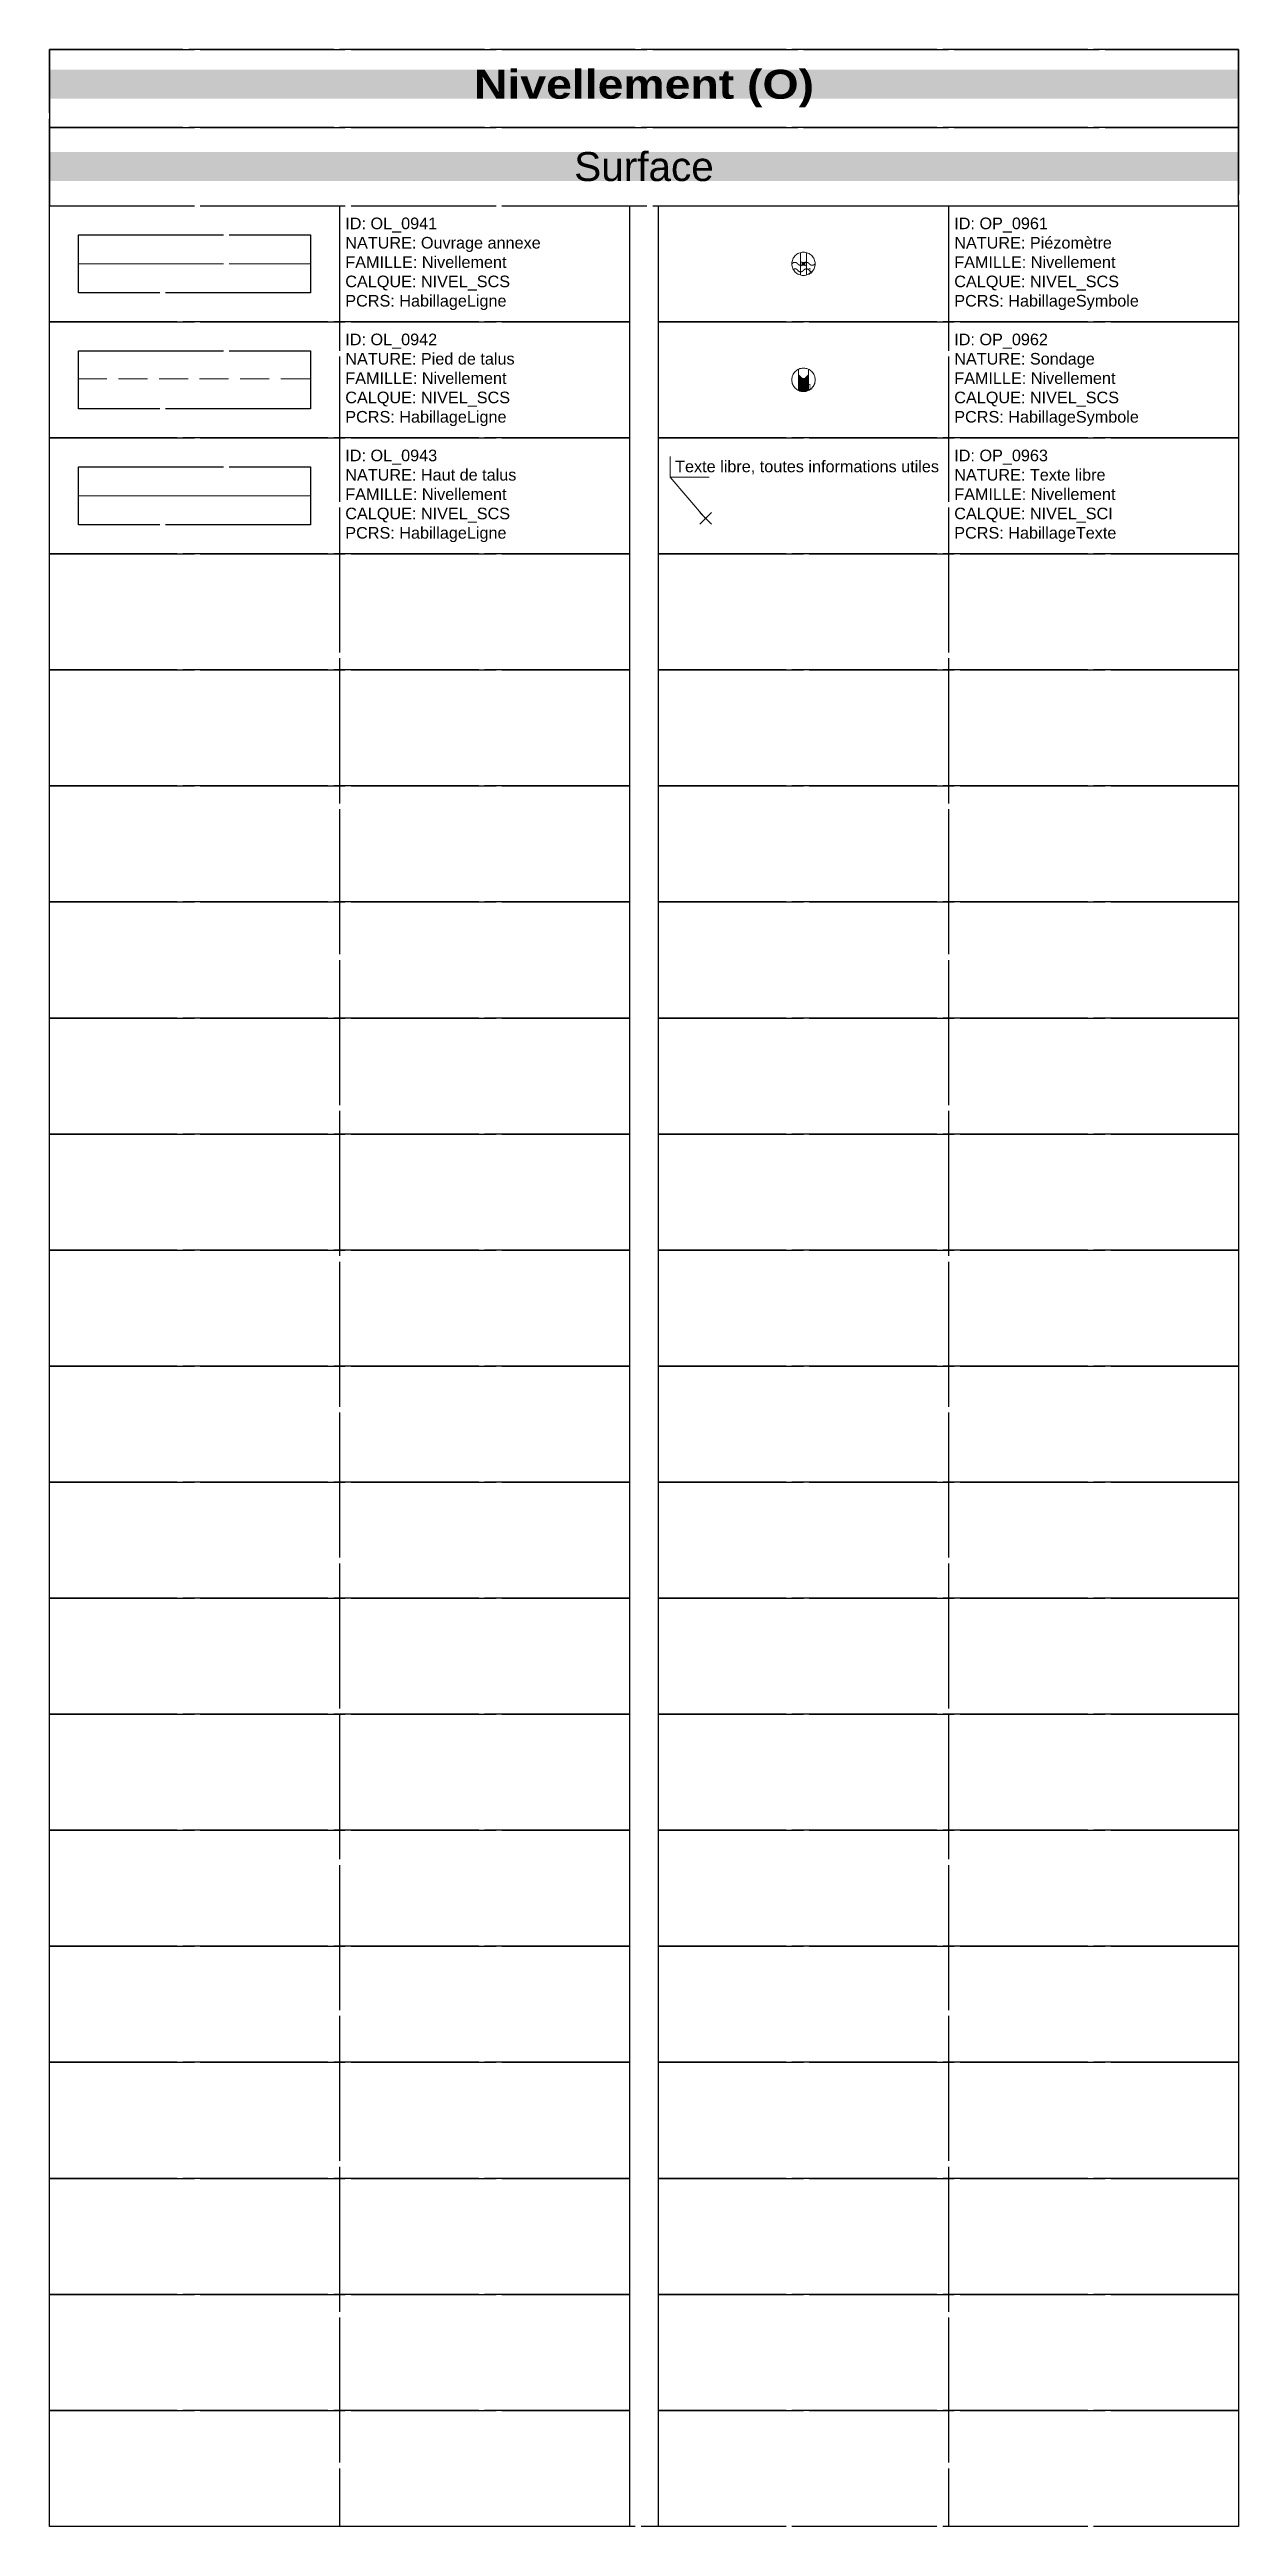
# Model space of a CAD drawing. Header units: metres. Extents: x 3067 to 3319, y 1703 to 1914.
# Drawn here: x 3130.05 to 3150.55, y 1759.87 to 1802.56 of the extents above; entities that cross this region are included whole.
import ezdxf

# ---------------------------------------------------------------- set-up
doc = ezdxf.new("R2010")
doc.units = ezdxf.units.M
doc.header["$PDMODE"] = 3
doc.header["$PDSIZE"] = 0.1
for name, pattern in [('OL_0941', [2.5, 2.5, 0]), ('OL_0942', [0.7, 0.5, -0.2]), ('Socle_Continu', [2.5, 2.5, 0])]:
    doc.linetypes.add(name, pattern=pattern)
doc.layers.get('0').update_dxf_attribs({"lineweight": 30})
for name, color, linetype, lineweight in [('1', 7, 'Socle_Continu', 30), ('2', 7, 'Socle_Continu', 30), ('3_sens et nbr de points', 7, 'Socle_Continu', 5), ('NIVEL_SCI', 102, 'Socle_Continu', 13), ('NIVEL_SCS', 102, 'Socle_Continu', 13)]:
    doc.layers.add(name, color=color, linetype=linetype, lineweight=lineweight)
doc.styles.get("Standard").update_dxf_attribs({"font": 'arial.ttf'})
doc.linetypes.add('OL_0943', pattern='A,0.4,["│",Standard,S=0.127,R=0,X=-0.32,Y=0.08],0.15,["l ı l ı l",Standard,S=0.127,R=0,X=-0.35,Y=0]', length=0.55)

msp = doc.modelspace()

# ---------------------------------------------------------------- texts
at = {"linetype": 'Socle_Continu', "char_height": 0.5, "width": 20.5, "attachment_point": 5, "bg_fill": 1, "box_fill_scale": 1, "bg_fill_transparency": 0}
for s, insert, bg_fill_color in [('{\\fArial Black|b0|i0|c0|p34;\\C256;\\c16777215;Nivellement (O)}', (3140.299, 1801.886), 102), ('\\pxqc;Surface', (3140.299, 1800.539), 254)]:
    msp.add_mtext(s, dxfattribs=dict(at, insert=insert, bg_fill_color=bg_fill_color))
at = {"linetype": 'Socle_Continu', "char_height": 0.2, "width": 4.9, "attachment_point": 4}
for s, insert in [('ID: OL_0941\\PNATURE: Ouvrage annexe\\PFAMILLE: Nivellement\\PCALQUE: NIVEL_SCS\\PPCRS: HabillageLigne', (3135.149, 1798.866)), ('ID: OP_0961\\PNATURE: Piézomètre\\PFAMILLE: Nivellement\\PCALQUE: NIVEL_SCS\\PPCRS: HabillageSymbole', (3145.649, 1798.866)), ('ID: OL_0942\\PNATURE: Pied de talus\\PFAMILLE: Nivellement\\PCALQUE: NIVEL_SCS\\PPCRS: HabillageLigne', (3135.149, 1796.866)), ('ID: OP_0962\\PNATURE: Sondage\\PFAMILLE: Nivellement\\PCALQUE: NIVEL_SCS\\PPCRS: HabillageSymbole', (3145.649, 1796.866)), ('ID: OL_0943\\PNATURE: Haut de talus\\PFAMILLE: Nivellement\\PCALQUE: NIVEL_SCS\\PPCRS: HabillageLigne', (3135.149, 1794.866)), ('ID: OP_0963\\PNATURE: Texte libre\\PFAMILLE: Nivellement\\PCALQUE: NIVEL_SCI\\PPCRS: HabillageTexte', (3145.649, 1794.866))]:
    msp.add_mtext(s, dxfattribs=dict(at, insert=insert))
at = {"layer": '3_sens et nbr de points', "linetype": 'Socle_Continu', "char_height": 0.1, "attachment_point": 1}
for insert in [(3143.12, 1798.795), (3143.12, 1796.795)]:
    msp.add_mtext_dynamic_manual_height_columns('1', width=0.17351, gutter_width=1, heights=[0], dxfattribs=dict(at, insert=insert))

# ---------------------------------------------------------------- blocks, each defined once
blk = doc.blocks.new('OP_0962')
at = {"layer": 'NIVEL_SCS', "linetype": 'Socle_Continu'}
h = blk.add_hatch(color=256, dxfattribs=at)
edge = h.paths.add_edge_path()
edge.add_line((-0.087, -0.181), (-0.087, 0.088))
edge.add_line((-0.087, 0.088), (0, 0))
edge.add_line((0, 0), (0.088, 0.088))
edge.add_line((0.088, 0.088), (0.088, -0.181))
edge.add_ellipse((0, 0.013), major_axis=(-0.151, 0.151), ratio=1, start_angle=110.798, end_angle=159.202, ccw=False)
for p, q in [((-0.087, -0.181), (-0.087, 0.181)), ((-0.087, -0.181), (-0.087, 0.088)), ((-0.087, 0.088), (0, 0)), ((-0.087, 0.088), (0, 0)), ((0, 0), (0.088, 0.088)), ((0, 0), (0.088, 0.088)), ((0.088, -0.181), (0.088, 0.181)), ((0.088, 0.088), (0.088, -0.181))]:
    blk.add_line(p, q, dxfattribs=at)
blk.add_circle((0, 0), 0.202, dxfattribs=at)
at = {"layer": 'NIVEL_SCS', "linetype": 'Socle_Continu', "flags": 9}
for tag, p in [('ID', (0.725, 0.539)), ('NATURE', (0.725, 0.218)), ('FAMILLE', (0.725, -0.103)), ('CALQUE', (0.725, -0.425)), ('PCRS', (0.725, -0.746))]:
    blk.add_attdef(tag, p, '', height=0.2, dxfattribs=at)
blk = doc.blocks.new('OP_0961')
at = {"layer": 'NIVEL_SCS', "linetype": 'Socle_Continu'}
for p, q in [((-0.05, 0.188), (-0.05, -0.187)), ((0.05, -0.187), (0.05, 0.188))]:
    blk.add_line(p, q, dxfattribs=at)
for points in [[(-0.1, 0, 0.035489), (-0.106, 0.007, 0.098491), (-0.126, 0.02, 0.098491), (-0.15, 0.025, 0.098491), (-0.174, 0.02, 0.098491), (-0.194, 0.007, 0.035489), (-0.2, 0, 0.098491)], [(-0.1, 0, 0.035489), (-0.094, -0.007, 0.098491), (-0.074, -0.02, 0.098491), (-0.05, -0.025, 0.098491), (-0.026, -0.02, 0.098491), (-0.006, -0.007, 0.035489), (0, 0, 0.098491)], [(0.1, 0, 0.035489), (0.094, 0.007, 0.098491), (0.074, 0.02, 0.098491), (0.05, 0.025, 0.098491), (0.026, 0.02, 0.098491), (0.006, 0.007, 0.035489), (0, 0, 0.098491)], [(0.1, 0, 0.035489), (0.106, -0.007, 0.098491), (0.126, -0.02, 0.098491), (0.15, -0.025, 0.098491), (0.174, -0.02, 0.098491), (0.194, -0.007, 0.035489), (0.2, 0, 0.098491)], [(-0.1, -0.112, 0.076987), (-0.109, -0.101, 0.098491), (-0.124, -0.09, 0.098491), (-0.142, -0.087, 0.098491), (-0.16, -0.09, 0.084355), (-0.174, -0.099)], [(-0.1, -0.112, 0.035489), (-0.094, -0.119, 0.098491), (-0.074, -0.133, 0.098491), (-0.05, -0.137, 0.098491), (-0.026, -0.133, 0.098491), (-0.006, -0.119, 0.035489), (0, -0.112, 0.098491)], [(0.1, -0.112, 0.035489), (0.094, -0.106, 0.098491), (0.074, -0.092, 0.098491), (0.05, -0.087, 0.098491), (0.026, -0.092, 0.098491), (0.006, -0.106, 0.035489), (0, -0.112, 0.098491)], [(0.1, -0.112, 0.080923), (0.109, -0.124, 0.098491), (0.123, -0.134, 0.098491), (0.141, -0.138, 0.017575), (0.144, -0.137, 0.098491)]]:
    blk.add_lwpolyline(points, format="xyb", dxfattribs=at)
blk.add_circle((0, 0), 0.2, dxfattribs=at)
at = {"layer": 'NIVEL_SCS', "linetype": 'Socle_Continu', "flags": 9}
for tag, p in [('ID', (0.961, 0.478)), ('NATURE', (0.961, 0.157)), ('FAMILLE', (0.961, -0.164)), ('CALQUE', (0.961, -0.485)), ('PCRS', (0.961, -0.807))]:
    blk.add_attdef(tag, p, '', height=0.2, dxfattribs=at)
blk = doc.blocks.new('*U60')
at = {"layer": 'NIVEL_SCI', "linetype": 'Socle_Continu'}
blk.add_line((-0.614, 0.709), (0, 0), dxfattribs=at)
at = {"layer": 'NIVEL_SCI', "linetype": 'Socle_Continu', "flags": 128}
blk.add_lwpolyline([(0.059, 0.709), (-0.614, 0.709), (-0.614, 1.066)], dxfattribs=at)
at = {"layer": 'NIVEL_SCI', "linetype": 'Socle_Continu'}
blk.add_point((0, 0), dxfattribs=at)
blk.add_attdef('TXT', (-0.526, 0.796), '', height=0.2, dxfattribs=at)
at = {"layer": 'NIVEL_SCI', "linetype": 'Socle_Continu', "flags": 9}
for tag, p in [('NATURE', (1.967, -0.177)), ('ID', (1.967, 0.144)), ('FAMILLE', (1.967, -0.499)), ('CALQUE', (1.967, -0.82)), ('PCRS', (1.967, -1.141))]:
    blk.add_attdef(tag, p, '', height=0.2, dxfattribs=at)

# ---------------------------------------------------------------- linework, layer by layer
at = {"linetype": 'Socle_Continu'}
for p, q in [((3135.049, 1799.866), (3135.049, 1759.866)), ((3145.549, 1799.866), (3145.549, 1759.866))]:
    msp.add_line(p, q, dxfattribs=at)
for points in [[(3130.049, 1801.213), (3150.549, 1801.213), (3150.549, 1802.56), (3130.049, 1802.56)], [(3130.049, 1799.866), (3150.549, 1799.866), (3150.549, 1801.213), (3130.049, 1801.213)], [(3130.049, 1799.866), (3140.049, 1799.866), (3140.049, 1797.866), (3130.049, 1797.866)], [(3140.549, 1799.866), (3150.549, 1799.866), (3150.549, 1797.866), (3140.549, 1797.866)], [(3130.049, 1797.866), (3140.049, 1797.866), (3140.049, 1795.866), (3130.049, 1795.866)], [(3140.549, 1797.866), (3150.549, 1797.866), (3150.549, 1795.866), (3140.549, 1795.866)], [(3130.049, 1795.866), (3140.049, 1795.866), (3140.049, 1793.866), (3130.049, 1793.866)], [(3140.549, 1795.866), (3150.549, 1795.866), (3150.549, 1793.866), (3140.549, 1793.866)], [(3130.049, 1793.866), (3140.049, 1793.866), (3140.049, 1791.866), (3130.049, 1791.866)], [(3140.549, 1793.866), (3150.549, 1793.866), (3150.549, 1791.866), (3140.549, 1791.866)], [(3130.049, 1791.866), (3140.049, 1791.866), (3140.049, 1789.866), (3130.049, 1789.866)], [(3140.549, 1791.866), (3150.549, 1791.866), (3150.549, 1789.866), (3140.549, 1789.866)], [(3130.049, 1789.866), (3140.049, 1789.866), (3140.049, 1787.866), (3130.049, 1787.866)], [(3140.549, 1789.866), (3150.549, 1789.866), (3150.549, 1787.866), (3140.549, 1787.866)], [(3130.049, 1787.866), (3140.049, 1787.866), (3140.049, 1785.866), (3130.049, 1785.866)], [(3140.549, 1787.866), (3150.549, 1787.866), (3150.549, 1785.866), (3140.549, 1785.866)], [(3130.049, 1785.866), (3140.049, 1785.866), (3140.049, 1783.866), (3130.049, 1783.866)], [(3140.549, 1785.866), (3150.549, 1785.866), (3150.549, 1783.866), (3140.549, 1783.866)], [(3130.049, 1783.866), (3140.049, 1783.866), (3140.049, 1781.866), (3130.049, 1781.866)], [(3140.549, 1783.866), (3150.549, 1783.866), (3150.549, 1781.866), (3140.549, 1781.866)], [(3130.049, 1781.866), (3140.049, 1781.866), (3140.049, 1779.866), (3130.049, 1779.866)], [(3140.549, 1781.866), (3150.549, 1781.866), (3150.549, 1779.866), (3140.549, 1779.866)], [(3130.049, 1779.866), (3140.049, 1779.866), (3140.049, 1777.866), (3130.049, 1777.866)], [(3140.549, 1779.866), (3150.549, 1779.866), (3150.549, 1777.866), (3140.549, 1777.866)], [(3130.049, 1777.866), (3140.049, 1777.866), (3140.049, 1775.866), (3130.049, 1775.866)], [(3140.549, 1777.866), (3150.549, 1777.866), (3150.549, 1775.866), (3140.549, 1775.866)], [(3130.049, 1775.866), (3140.049, 1775.866), (3140.049, 1773.866), (3130.049, 1773.866)], [(3140.549, 1775.866), (3150.549, 1775.866), (3150.549, 1773.866), (3140.549, 1773.866)], [(3130.049, 1773.866), (3140.049, 1773.866), (3140.049, 1771.866), (3130.049, 1771.866)], [(3140.549, 1773.866), (3150.549, 1773.866), (3150.549, 1771.866), (3140.549, 1771.866)], [(3130.049, 1771.866), (3140.049, 1771.866), (3140.049, 1769.866), (3130.049, 1769.866)], [(3140.549, 1771.866), (3150.549, 1771.866), (3150.549, 1769.866), (3140.549, 1769.866)], [(3130.049, 1769.866), (3140.049, 1769.866), (3140.049, 1767.866), (3130.049, 1767.866)], [(3140.549, 1769.866), (3150.549, 1769.866), (3150.549, 1767.866), (3140.549, 1767.866)], [(3130.049, 1767.866), (3140.049, 1767.866), (3140.049, 1765.866), (3130.049, 1765.866)], [(3140.549, 1767.866), (3150.549, 1767.866), (3150.549, 1765.866), (3140.549, 1765.866)], [(3130.049, 1765.866), (3140.049, 1765.866), (3140.049, 1763.866), (3130.049, 1763.866)], [(3140.549, 1765.866), (3150.549, 1765.866), (3150.549, 1763.866), (3140.549, 1763.866)], [(3130.049, 1763.866), (3140.049, 1763.866), (3140.049, 1761.866), (3130.049, 1761.866)], [(3140.549, 1763.866), (3150.549, 1763.866), (3150.549, 1761.866), (3140.549, 1761.866)], [(3130.049, 1761.866), (3140.049, 1761.866), (3140.049, 1759.866), (3130.049, 1759.866)], [(3140.549, 1761.866), (3150.549, 1761.866), (3150.549, 1759.866), (3140.549, 1759.866)]]:
    msp.add_lwpolyline(points, close=True, dxfattribs=at)
at = {"layer": '1', "color": 102, "linetype": 'Socle_Continu'}
msp.add_lwpolyline([(3130.049, 1802.56), (3150.549, 1802.56), (3150.549, 1759.866), (3130.049, 1759.866)], close=True, dxfattribs=at)
at = {"layer": '2', "linetype": 'Socle_Continu'}
for points in [[(3130.549, 1799.366), (3134.549, 1799.366), (3134.549, 1798.366), (3130.549, 1798.366)], [(3130.549, 1797.366), (3134.549, 1797.366), (3134.549, 1796.366), (3130.549, 1796.366)], [(3130.549, 1795.366), (3134.549, 1795.366), (3134.549, 1794.366), (3130.549, 1794.366)]]:
    msp.add_lwpolyline(points, close=True, dxfattribs=at)
at = {"layer": '3_sens et nbr de points', "linetype": 'Socle_Continu'}
for p, q in [((3143.014, 1798.901), (3143.085, 1798.83)), ((3143.014, 1798.901), (3143.085, 1798.83)), ((3143.014, 1798.83), (3143.085, 1798.901)), ((3143.014, 1796.901), (3143.085, 1796.83)), ((3143.014, 1796.901), (3143.085, 1796.83)), ((3143.014, 1796.83), (3143.085, 1796.901))]:
    msp.add_line(p, q, dxfattribs=at)
for centre in [(3143.049, 1798.866), (3143.049, 1796.866)]:
    msp.add_circle(centre, 0.025, dxfattribs=at)
at = {"layer": 'NIVEL_SCS', "linetype": 'OL_0941', "flags": 128}
msp.add_lwpolyline([(3130.549, 1798.866), (3134.549, 1798.866)], dxfattribs=at)
at = {"layer": 'NIVEL_SCS', "linetype": 'OL_0942', "flags": 128}
msp.add_lwpolyline([(3130.538, 1796.881), (3134.538, 1796.881)], dxfattribs=at)
at = {"layer": 'NIVEL_SCS', "linetype": 'OL_0943', "flags": 128}
msp.add_lwpolyline([(3130.549, 1794.866), (3134.549, 1794.866)], dxfattribs=at)

# ---------------------------------------------------------------- block references
at = {"layer": 'NIVEL_SCI', "linetype": 'Socle_Continu'}
msp.add_blockref('*U60', (3141.362, 1794.478), dxfattribs=at).add_auto_attribs({'TXT': 'Texte libre, toutes informations utiles'})
at = {"layer": 'NIVEL_SCS', "linetype": 'Socle_Continu'}
for name, p in [('OP_0961', (3143.049, 1798.866)), ('OP_0962', (3143.049, 1796.866))]:
    msp.add_blockref(name, p, dxfattribs=at)

msp.set_redraw_order([(e.dxf.handle, doc.entitydb.next_handle()) for e in msp.query("TEXT MTEXT ATTDEF DIMENSION ARC_DIMENSION")])  # texts and dimensions are drawn at this point

doc.saveas('drawing.dxf')
